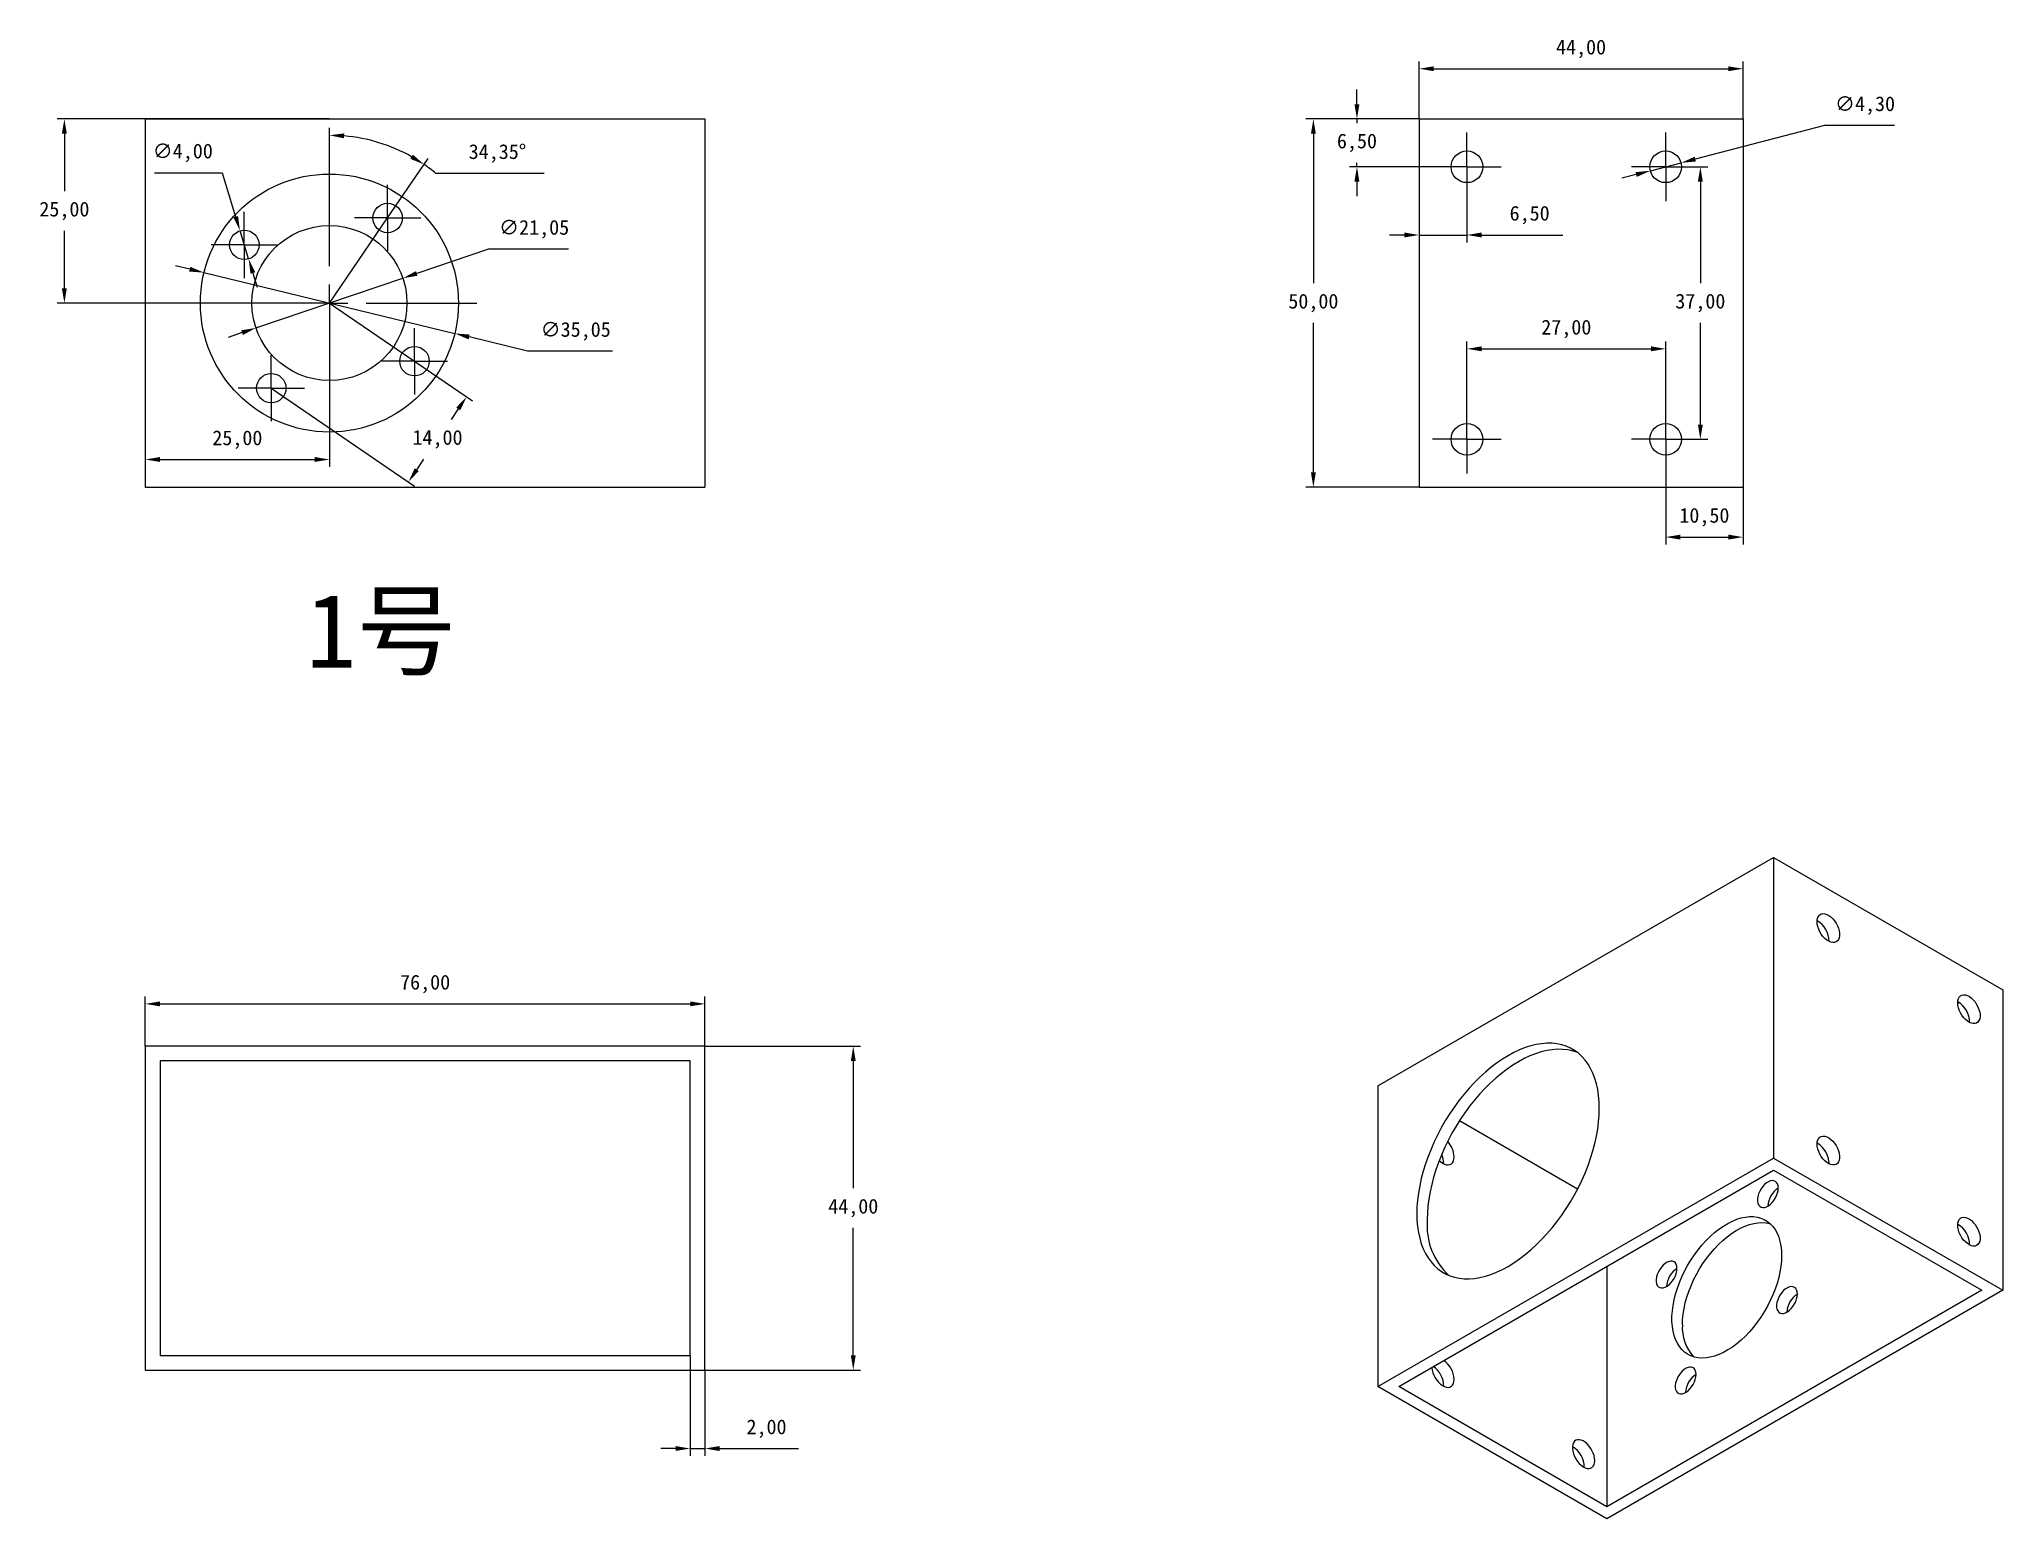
# Model space of a CAD drawing. Header units: millimetres. Extents: x -757 to 398, y 497 to 773.
# Drawn here: x 131.2 to 397.8, y 572.2 to 773.1 of the extents above; entities that cross this region are included whole.
import ezdxf

# ---------------------------------------------------------------- set-up
doc = ezdxf.new("R2010")
doc.units = ezdxf.units.MM
doc.header["$PDSIZE"] = -1
doc.layers.add('10', color=7, linetype='Continuous')
doc.dimstyles.new('ISO-25', dxfattribs={"dimtxt": 2.5, "dimasz": 2.5, "dimexe": 1.25, "dimexo": 0.625, "dimtad": 1, "dimtxsty": 'Standard', "dimcen": 2.5, "dimadec": 0, "dimazin": 0, "dimtfac": 1, "dimtmove": 0, "dimatfit": 3, "dimfxl": 1, "dimarcsym": 0})

msp = doc.modelspace()

# ---------------------------------------------------------------- texts
at = {"insert": (167.445, 697.812), "char_height": 10, "attachment_point": 1}
msp.add_mtext_dynamic_manual_height_columns('\\A1;{\\fSimSun|b0|i0|c0|p2;1\\fSimSun|b0|i0|c134|p2;号}', width=27.51352, gutter_width=17.5, heights=[17.7], dxfattribs=at)

# ---------------------------------------------------------------- blocks, each defined once
blk = doc.blocks.new('SW_CENTERMARKSYMBOL_0')
at = {"layer": '10', "color": 0}
for p, q in [((0, 5), (0, 20.025)), ((-5, 0), (-20.025, 0)), ((0, 0), (-2.5, 0)), ((0, 0), (0, 2.5)), ((0, 0), (0, -2.5)), ((0, 0), (2.5, 0)), ((5, 0), (20.025, 0)), ((0, -5), (0, -20.025))]:
    blk.add_line(p, q, dxfattribs=at)
blk = doc.blocks.new('SW_CENTERMARKSYMBOL_1')
at = {"layer": '10', "color": 0}
for p, q in [((0, 2.5), (0, 4.5)), ((-2.5, 0), (-4.5, 0)), ((0, 0), (-2.5, 0)), ((0, 0), (0, 2.5)), ((0, 0), (0, -2.5)), ((0, 0), (2.5, 0)), ((2.5, 0), (4.5, 0)), ((0, -2.5), (0, -4.5))]:
    blk.add_line(p, q, dxfattribs=at)
blk = doc.blocks.new('SW_CENTERMARKSYMBOL_2')
at = {"layer": '10', "color": 0}
for p, q in [((0, 2.5), (0, 4.5)), ((-2.5, 0), (-4.5, 0)), ((0, 0), (-2.5, 0)), ((0, 0), (0, 2.5)), ((0, 0), (0, -2.5)), ((0, 0), (2.5, 0)), ((2.5, 0), (4.5, 0)), ((0, -2.5), (0, -4.5))]:
    blk.add_line(p, q, dxfattribs=at)
blk = doc.blocks.new('SW_CENTERMARKSYMBOL_3')
at = {"layer": '10', "color": 0}
for p, q in [((0, 2.5), (0, 4.5)), ((-2.5, 0), (-4.5, 0)), ((0, 0), (-2.5, 0)), ((0, 0), (0, 2.5)), ((0, 0), (0, -2.5)), ((0, 0), (2.5, 0)), ((2.5, 0), (4.5, 0)), ((0, -2.5), (0, -4.5))]:
    blk.add_line(p, q, dxfattribs=at)
blk = doc.blocks.new('SW_CENTERMARKSYMBOL_4')
at = {"layer": '10', "color": 0}
for p, q in [((0, 2.5), (0, 4.5)), ((-2.5, 0), (-4.5, 0)), ((0, 0), (-2.5, 0)), ((0, 0), (0, 2.5)), ((0, 0), (0, -2.5)), ((0, 0), (2.5, 0)), ((2.5, 0), (4.5, 0)), ((0, -2.5), (0, -4.5))]:
    blk.add_line(p, q, dxfattribs=at)
blk = doc.blocks.new('SW_CENTERMARKSYMBOL_5')
at = {"layer": '10', "color": 0}
for p, q in [((0, 5), (0, 20.025)), ((-5, 0), (-20.025, 0)), ((0, 0), (-2.5, 0)), ((0, 0), (0, 2.5)), ((0, 0), (0, -2.5)), ((0, 0), (2.5, 0)), ((5, 0), (20.025, 0)), ((0, -5), (0, -20.025))]:
    blk.add_line(p, q, dxfattribs=at)
blk = doc.blocks.new('SW_CENTERMARKSYMBOL_6')
at = {"layer": '10', "color": 0}
for p, q in [((0, 2.5), (0, 4.5)), ((-2.5, 0), (-4.5, 0)), ((0, 0), (-2.5, 0)), ((0, 0), (0, 2.5)), ((0, 0), (0, -2.5)), ((0, 0), (2.5, 0)), ((2.5, 0), (4.5, 0)), ((0, -2.5), (0, -4.5))]:
    blk.add_line(p, q, dxfattribs=at)
blk = doc.blocks.new('SW_CENTERMARKSYMBOL_7')
at = {"layer": '10', "color": 0}
for p, q in [((0, 2.5), (0, 4.5)), ((-2.5, 0), (-4.5, 0)), ((0, 0), (-2.5, 0)), ((0, 0), (0, 2.5)), ((0, 0), (0, -2.5)), ((0, 0), (2.5, 0)), ((2.5, 0), (4.5, 0)), ((0, -2.5), (0, -4.5))]:
    blk.add_line(p, q, dxfattribs=at)
blk = doc.blocks.new('SW_CENTERMARKSYMBOL_8')
at = {"layer": '10', "color": 0}
for p, q in [((0, 2.5), (0, 4.5)), ((-2.5, 0), (-4.5, 0)), ((0, 0), (-2.5, 0)), ((0, 0), (0, 2.5)), ((0, 0), (0, -2.5)), ((0, 0), (2.5, 0)), ((2.5, 0), (4.5, 0)), ((0, -2.5), (0, -4.5))]:
    blk.add_line(p, q, dxfattribs=at)
blk = doc.blocks.new('SW_CENTERMARKSYMBOL_9')
at = {"layer": '10', "color": 0}
for p, q in [((0, 2.5), (0, 4.5)), ((-2.5, 0), (-4.5, 0)), ((0, 0), (-2.5, 0)), ((0, 0), (0, 2.5)), ((0, 0), (0, -2.5)), ((0, 0), (2.5, 0)), ((2.5, 0), (4.5, 0)), ((0, -2.5), (0, -4.5))]:
    blk.add_line(p, q, dxfattribs=at)
blk = doc.blocks.new('*D15')
at = {"color": 3, "lineweight": -2, "transparency": 16777216}
for p, q in [((170.61, 757.35), (170.61, 761.11)), ((178.51, 748.88), (184.04, 756.96)), ((185.07, 754.94), (199.79, 754.94))]:
    blk.add_line(p, q, dxfattribs=at)
for start, end in [(60.677, 84.9703), (50.6175, 55.6473)]:
    blk.add_arc((170.61, 737.32), 22.79, start, end, dxfattribs=at)
at = {"color": 3, "transparency": 16777216}
for points in [[(172.59, 759.69), (172.62, 760.36), (170.61, 760.11)], [(181.95, 757.47), (181.6, 756.91), (183.47, 756.14)]]:
    blk.add_solid(points, dxfattribs=at)
at = {"layer": 'Defpoints', "color": 0, "transparency": 16777216}
for p in [(170.61, 757.35), (175.14, 759.66), (178.51, 748.88), (170.61, 742.32), (170.61, 737.32)]:
    blk.add_point(p, dxfattribs=at)
at = {"color": 3, "transparency": 16777216, "insert": (193.43, 757.63), "char_height": 2, "attachment_point": 5}
blk.add_mtext('34,35°', dxfattribs=at)
blk = doc.blocks.new('*D16')
at = {"color": 3, "lineweight": -2, "transparency": 16777216}
for p, q in [((146.87, 755.02), (156.06, 755.02)), ((156.06, 755.02), (157.88, 749.05)), ((159.64, 743.31), (158.47, 747.13)), ((160.22, 741.4), (160.81, 739.48))]:
    blk.add_line(p, q, dxfattribs=at)
at = {"color": 3, "transparency": 16777216}
for points in [[(158.2, 749.14), (157.56, 748.95), (158.47, 747.13)], [(160.54, 741.49), (159.9, 741.3), (159.64, 743.31)]]:
    blk.add_solid(points, dxfattribs=at)
at = {"layer": 'Defpoints', "color": 0, "transparency": 16777216}
for p in [(158.47, 747.13), (159.64, 743.31)]:
    blk.add_point(p, dxfattribs=at)
at = {"color": 3, "transparency": 16777216, "insert": (150.7, 757.71), "char_height": 2, "attachment_point": 5}
blk.add_mtext('∅4,00', dxfattribs=at)
blk = doc.blocks.new('*D17')
at = {"color": 3, "lineweight": -2, "transparency": 16777216}
for p, q in [((192.22, 744.65), (182.47, 741.34)), ((203.08, 744.65), (192.22, 744.65)), ((160.64, 733.94), (180.58, 740.7)), ((158.75, 733.3), (156.86, 732.66))]:
    blk.add_line(p, q, dxfattribs=at)
at = {"color": 3, "transparency": 16777216}
for points in [[(182.37, 741.66), (182.58, 741.03), (180.58, 740.7)], [(158.64, 733.62), (158.86, 732.98), (160.64, 733.94)]]:
    blk.add_solid(points, dxfattribs=at)
at = {"layer": 'Defpoints', "color": 0, "transparency": 16777216}
for p in [(180.58, 740.7), (160.64, 733.94)]:
    blk.add_point(p, dxfattribs=at)
at = {"color": 3, "transparency": 16777216, "insert": (198.41, 747.34), "char_height": 2, "attachment_point": 5}
blk.add_mtext('∅21,05', dxfattribs=at)
blk = doc.blocks.new('*D18')
at = {"color": 3, "lineweight": -2, "transparency": 16777216}
for p, q in [((151.64, 741.92), (149.69, 742.39)), ((153.58, 741.45), (187.64, 733.19)), ((197.52, 730.79), (189.59, 732.72)), ((209.05, 730.79), (197.52, 730.79))]:
    blk.add_line(p, q, dxfattribs=at)
at = {"color": 3, "transparency": 16777216}
for points in [[(151.72, 742.25), (151.56, 741.6), (153.58, 741.45)], [(189.66, 733.04), (189.51, 732.39), (187.64, 733.19)]]:
    blk.add_solid(points, dxfattribs=at)
at = {"layer": 'Defpoints', "color": 0, "transparency": 16777216}
for p in [(153.58, 741.45), (187.64, 733.19)]:
    blk.add_point(p, dxfattribs=at)
at = {"color": 3, "transparency": 16777216, "insert": (204.05, 733.48), "char_height": 2, "attachment_point": 5}
blk.add_mtext('∅35,05', dxfattribs=at)
blk = doc.blocks.new('*D20')
at = {"color": 3, "lineweight": -2, "transparency": 16777216}
for p, q in [((170.61, 737.32), (190.06, 724.03)), ((162.71, 725.76), (182.16, 712.47)), ((188.11, 722.94), (187.13, 721.5)), ((182.46, 714.68), (183.45, 716.12))]:
    blk.add_line(p, q, dxfattribs=at)
at = {"color": 3, "transparency": 16777216}
for points in [[(187.83, 723.13), (188.38, 722.75), (189.24, 724.59)], [(182.19, 714.87), (182.74, 714.5), (181.34, 713.03)]]:
    blk.add_solid(points, dxfattribs=at)
at = {"layer": 'Defpoints', "color": 0, "transparency": 16777216}
for p in [(170.61, 737.32), (162.71, 725.76), (181.34, 713.03)]:
    blk.add_point(p, dxfattribs=at)
at = {"color": 3, "transparency": 16777216, "insert": (185.29, 718.81), "char_height": 2, "attachment_point": 5}
blk.add_mtext('14,00', dxfattribs=at)
blk = doc.blocks.new('*D24')
at = {"color": 3, "lineweight": -2, "transparency": 16777216}
for p, q in [((145.61, 636.4), (145.61, 643.14)), ((221.61, 636.4), (221.61, 643.14)), ((147.61, 642.14), (219.61, 642.14))]:
    blk.add_line(p, q, dxfattribs=at)
at = {"color": 3, "transparency": 16777216}
for points in [[(147.61, 642.47), (147.61, 641.81), (145.61, 642.14)], [(219.61, 642.47), (219.61, 641.81), (221.61, 642.14)]]:
    blk.add_solid(points, dxfattribs=at)
at = {"layer": 'Defpoints', "color": 0, "transparency": 16777216}
for p in [(221.61, 642.14), (145.61, 636.4), (221.61, 636.4)]:
    blk.add_point(p, dxfattribs=at)
at = {"color": 3, "transparency": 16777216, "insert": (183.61, 644.83), "char_height": 2, "attachment_point": 5}
blk.add_mtext('76,00', dxfattribs=at)
blk = doc.blocks.new('*D25')
at = {"color": 3, "lineweight": -2, "transparency": 16777216}
for p, q in [((219.61, 594.4), (219.61, 580.75)), ((221.61, 592.4), (221.61, 580.75)), ((217.61, 581.75), (215.61, 581.75)), ((219.61, 581.75), (221.61, 581.75)), ((223.61, 581.75), (234.33, 581.75))]:
    blk.add_line(p, q, dxfattribs=at)
at = {"color": 3, "transparency": 16777216}
for points in [[(217.61, 582.09), (217.61, 581.42), (219.61, 581.75)], [(223.61, 582.09), (223.61, 581.42), (221.61, 581.75)]]:
    blk.add_solid(points, dxfattribs=at)
at = {"layer": 'Defpoints', "color": 0, "transparency": 16777216}
for p in [(219.61, 594.4), (221.61, 592.4), (221.61, 581.75)]:
    blk.add_point(p, dxfattribs=at)
at = {"color": 3, "transparency": 16777216, "insert": (229.97, 584.44), "char_height": 2, "attachment_point": 5}
blk.add_mtext('2,00', dxfattribs=at)
blk = doc.blocks.new('*D29')
at = {"color": 3, "lineweight": -2, "transparency": 16777216}
for p, q in [((221.61, 636.4), (242.75, 636.4)), ((241.75, 634.4), (241.75, 617.09)), ((241.75, 594.4), (241.75, 611.71)), ((221.61, 592.4), (242.75, 592.4))]:
    blk.add_line(p, q, dxfattribs=at)
at = {"color": 3, "transparency": 16777216}
for points in [[(241.42, 634.4), (242.08, 634.4), (241.75, 636.4)], [(241.42, 594.4), (242.08, 594.4), (241.75, 592.4)]]:
    blk.add_solid(points, dxfattribs=at)
at = {"layer": 'Defpoints', "color": 0, "transparency": 16777216}
for p in [(221.61, 636.4), (241.75, 636.4), (221.61, 592.4)]:
    blk.add_point(p, dxfattribs=at)
at = {"color": 3, "transparency": 16777216, "insert": (241.75, 614.4), "char_height": 2, "attachment_point": 5}
blk.add_mtext('44,00', dxfattribs=at)
blk = doc.blocks.new('*D30')
at = {"color": 3, "lineweight": -2, "transparency": 16777216}
for p, q in [((145.61, 737.32), (145.61, 715.07)), ((170.61, 737.32), (170.61, 715.07)), ((147.61, 716.07), (168.61, 716.07))]:
    blk.add_line(p, q, dxfattribs=at)
at = {"color": 3, "transparency": 16777216}
for points in [[(147.61, 716.41), (147.61, 715.74), (145.61, 716.07)], [(168.61, 716.41), (168.61, 715.74), (170.61, 716.07)]]:
    blk.add_solid(points, dxfattribs=at)
at = {"layer": 'Defpoints', "color": 0, "transparency": 16777216}
for p in [(145.61, 737.32), (170.61, 737.32), (170.61, 716.07)]:
    blk.add_point(p, dxfattribs=at)
at = {"color": 3, "transparency": 16777216, "insert": (158.11, 718.76), "char_height": 2, "attachment_point": 5}
blk.add_mtext('25,00', dxfattribs=at)
blk = doc.blocks.new('*D31')
at = {"color": 3, "lineweight": -2, "transparency": 16777216}
for p, q in [((170.61, 762.32), (133.62, 762.32)), ((134.62, 760.32), (134.62, 752.51)), ((134.62, 739.32), (134.62, 747.13)), ((170.61, 737.32), (133.62, 737.32))]:
    blk.add_line(p, q, dxfattribs=at)
at = {"color": 3, "transparency": 16777216}
for points in [[(134.28, 760.32), (134.95, 760.32), (134.62, 762.32)], [(134.28, 739.32), (134.95, 739.32), (134.62, 737.32)]]:
    blk.add_solid(points, dxfattribs=at)
at = {"layer": 'Defpoints', "color": 0, "transparency": 16777216}
for p in [(170.61, 762.32), (134.62, 737.32), (170.61, 737.32)]:
    blk.add_point(p, dxfattribs=at)
at = {"color": 3, "transparency": 16777216, "insert": (134.62, 749.82), "char_height": 2, "attachment_point": 5}
blk.add_mtext('25,00', dxfattribs=at)
blk = doc.blocks.new('SW_CENTERMARKSYMBOL_10')
at = {"layer": '10', "color": 0}
for p, q in [((0, 2.5), (0, 4.65)), ((-2.5, 0), (-4.65, 0)), ((0, 0), (-2.5, 0)), ((0, 0), (0, 2.5)), ((0, 0), (0, -2.5)), ((0, 0), (2.5, 0)), ((2.5, 0), (4.65, 0)), ((0, -2.5), (0, -4.65))]:
    blk.add_line(p, q, dxfattribs=at)
blk = doc.blocks.new('SW_CENTERMARKSYMBOL_11')
at = {"layer": '10', "color": 0}
for p, q in [((0, 2.5), (0, 4.65)), ((-2.5, 0), (-4.65, 0)), ((0, 0), (-2.5, 0)), ((0, 0), (0, 2.5)), ((0, 0), (0, -2.5)), ((0, 0), (2.5, 0)), ((2.5, 0), (4.65, 0)), ((0, -2.5), (0, -4.65))]:
    blk.add_line(p, q, dxfattribs=at)
blk = doc.blocks.new('SW_CENTERMARKSYMBOL_12')
at = {"layer": '10', "color": 0}
for p, q in [((0, 2.5), (0, 4.65)), ((-2.5, 0), (-4.65, 0)), ((0, 0), (-2.5, 0)), ((0, 0), (0, 2.5)), ((0, 0), (0, -2.5)), ((0, 0), (2.5, 0)), ((2.5, 0), (4.65, 0)), ((0, -2.5), (0, -4.65))]:
    blk.add_line(p, q, dxfattribs=at)
blk = doc.blocks.new('SW_CENTERMARKSYMBOL_13')
at = {"layer": '10', "color": 0}
for p, q in [((0, 2.5), (0, 4.65)), ((-2.5, 0), (-4.65, 0)), ((0, 0), (-2.5, 0)), ((0, 0), (0, 2.5)), ((0, 0), (0, -2.5)), ((0, 0), (2.5, 0)), ((2.5, 0), (4.65, 0)), ((0, -2.5), (0, -4.65))]:
    blk.add_line(p, q, dxfattribs=at)
blk = doc.blocks.new('*D21')
at = {"color": 3, "lineweight": -2, "transparency": 16777216}
for p, q in [((373.62, 761.44), (356.1, 756.87)), ((383.14, 761.44), (373.62, 761.44)), ((348.06, 754.77), (346.13, 754.27)), ((350, 755.28), (354.16, 756.36))]:
    blk.add_line(p, q, dxfattribs=at)
at = {"color": 3, "transparency": 16777216}
for points in [[(347.98, 755.1), (348.15, 754.45), (350, 755.28)], [(356.01, 757.19), (356.18, 756.55), (354.16, 756.36)]]:
    blk.add_solid(points, dxfattribs=at)
at = {"layer": 'Defpoints', "color": 0, "transparency": 16777216}
for p in [(350, 755.28), (354.16, 756.36)]:
    blk.add_point(p, dxfattribs=at)
at = {"color": 3, "transparency": 16777216, "insert": (379.14, 764.13), "char_height": 2, "attachment_point": 5}
blk.add_mtext('∅4,30', dxfattribs=at)
blk = doc.blocks.new('*D22')
at = {"color": 3, "lineweight": -2, "transparency": 16777216}
for p, q in [((318.58, 762.32), (303.23, 762.32)), ((304.23, 760.32), (304.23, 740.01)), ((304.23, 714.32), (304.23, 734.63)), ((318.58, 712.32), (303.23, 712.32))]:
    blk.add_line(p, q, dxfattribs=at)
at = {"color": 3, "transparency": 16777216}
for points in [[(303.9, 760.32), (304.57, 760.32), (304.23, 762.32)], [(303.9, 714.32), (304.57, 714.32), (304.23, 712.32)]]:
    blk.add_solid(points, dxfattribs=at)
at = {"layer": 'Defpoints', "color": 0, "transparency": 16777216}
for p in [(304.23, 762.32), (318.58, 762.32), (318.58, 712.32)]:
    blk.add_point(p, dxfattribs=at)
at = {"color": 3, "transparency": 16777216, "insert": (304.23, 737.32), "char_height": 2, "attachment_point": 5}
blk.add_mtext('50,00', dxfattribs=at)
blk = doc.blocks.new('*D23')
at = {"color": 3, "lineweight": -2, "transparency": 16777216}
for p, q in [((318.58, 762.32), (318.58, 770.14)), ((320.58, 769.14), (360.58, 769.14)), ((362.58, 762.32), (362.58, 770.14))]:
    blk.add_line(p, q, dxfattribs=at)
at = {"color": 3, "transparency": 16777216}
for points in [[(320.58, 769.47), (320.58, 768.81), (318.58, 769.14)], [(360.58, 769.47), (360.58, 768.81), (362.58, 769.14)]]:
    blk.add_solid(points, dxfattribs=at)
at = {"layer": 'Defpoints', "color": 0, "transparency": 16777216}
for p in [(362.58, 769.14), (318.58, 762.32), (362.58, 762.32)]:
    blk.add_point(p, dxfattribs=at)
at = {"color": 3, "transparency": 16777216, "insert": (340.58, 771.83), "char_height": 2, "attachment_point": 5}
blk.add_mtext('44,00', dxfattribs=at)
blk = doc.blocks.new('*D26')
at = {"color": 3, "lineweight": -2, "transparency": 16777216}
for p, q in [((318.58, 762.32), (318.58, 745.56)), ((325.08, 755.82), (325.08, 745.56)), ((316.58, 746.56), (314.58, 746.56)), ((318.58, 746.56), (325.08, 746.56)), ((327.08, 746.56), (338.13, 746.56))]:
    blk.add_line(p, q, dxfattribs=at)
at = {"color": 3, "transparency": 16777216}
for points in [[(316.58, 746.9), (316.58, 746.23), (318.58, 746.56)], [(327.08, 746.9), (327.08, 746.23), (325.08, 746.56)]]:
    blk.add_solid(points, dxfattribs=at)
at = {"layer": 'Defpoints', "color": 0, "transparency": 16777216}
for p in [(318.58, 762.32), (325.08, 755.82), (325.08, 746.56)]:
    blk.add_point(p, dxfattribs=at)
at = {"color": 3, "transparency": 16777216, "insert": (333.6, 749.26), "char_height": 2, "attachment_point": 5}
blk.add_mtext('6,50', dxfattribs=at)
blk = doc.blocks.new('*D27')
at = {"color": 3, "lineweight": -2, "transparency": 16777216}
for p, q in [((310.15, 764.32), (310.15, 766.32)), ((318.58, 762.32), (309.15, 762.32)), ((310.15, 762.32), (310.15, 761.76)), ((325.08, 755.82), (309.15, 755.82)), ((310.15, 755.82), (310.15, 756.38)), ((310.15, 753.82), (310.15, 751.82))]:
    blk.add_line(p, q, dxfattribs=at)
at = {"color": 3, "transparency": 16777216}
for points in [[(309.81, 764.32), (310.48, 764.32), (310.15, 762.32)], [(309.81, 753.82), (310.48, 753.82), (310.15, 755.82)]]:
    blk.add_solid(points, dxfattribs=at)
at = {"layer": 'Defpoints', "color": 0, "transparency": 16777216}
for p in [(310.15, 762.32), (318.58, 762.32), (325.08, 755.82)]:
    blk.add_point(p, dxfattribs=at)
at = {"color": 3, "transparency": 16777216, "insert": (310.15, 759.07), "char_height": 2, "attachment_point": 5}
blk.add_mtext('6,50', dxfattribs=at)
blk = doc.blocks.new('*D28')
at = {"color": 3, "lineweight": -2, "transparency": 16777216}
for p, q in [((325.08, 718.82), (325.08, 732.1)), ((327.08, 731.1), (350.08, 731.1)), ((352.08, 718.82), (352.08, 732.1))]:
    blk.add_line(p, q, dxfattribs=at)
at = {"color": 3, "transparency": 16777216}
for points in [[(327.08, 731.44), (327.08, 730.77), (325.08, 731.1)], [(350.08, 731.44), (350.08, 730.77), (352.08, 731.1)]]:
    blk.add_solid(points, dxfattribs=at)
at = {"layer": 'Defpoints', "color": 0, "transparency": 16777216}
for p in [(352.08, 731.1), (325.08, 718.82), (352.08, 718.82)]:
    blk.add_point(p, dxfattribs=at)
at = {"color": 3, "transparency": 16777216, "insert": (338.58, 733.79), "char_height": 2, "attachment_point": 5}
blk.add_mtext('27,00', dxfattribs=at)
blk = doc.blocks.new('*D32')
at = {"color": 3, "lineweight": -2, "transparency": 16777216}
for p, q in [((352.08, 755.82), (357.78, 755.82)), ((356.78, 753.82), (356.78, 740.01)), ((356.78, 720.82), (356.78, 734.63)), ((352.08, 718.82), (357.78, 718.82))]:
    blk.add_line(p, q, dxfattribs=at)
at = {"color": 3, "transparency": 16777216}
for points in [[(356.45, 753.82), (357.12, 753.82), (356.78, 755.82)], [(356.45, 720.82), (357.12, 720.82), (356.78, 718.82)]]:
    blk.add_solid(points, dxfattribs=at)
at = {"layer": 'Defpoints', "color": 0, "transparency": 16777216}
for p in [(352.08, 755.82), (352.08, 718.82), (356.78, 718.82)]:
    blk.add_point(p, dxfattribs=at)
at = {"color": 3, "transparency": 16777216, "insert": (356.78, 737.32), "char_height": 2, "attachment_point": 5}
blk.add_mtext('37,00', dxfattribs=at)
blk = doc.blocks.new('*D43')
at = {"color": 3, "lineweight": -2, "transparency": 16777216}
for p, q in [((352.08, 718.82), (352.08, 704.53)), ((362.58, 718.82), (362.58, 704.53)), ((354.08, 705.53), (360.58, 705.53))]:
    blk.add_line(p, q, dxfattribs=at)
at = {"color": 3, "transparency": 16777216}
for points in [[(354.08, 705.87), (354.08, 705.2), (352.08, 705.53)], [(360.58, 705.87), (360.58, 705.2), (362.58, 705.53)]]:
    blk.add_solid(points, dxfattribs=at)
at = {"layer": 'Defpoints', "color": 0, "transparency": 16777216}
for p in [(352.08, 718.82), (362.58, 718.82), (362.58, 705.53)]:
    blk.add_point(p, dxfattribs=at)
at = {"color": 3, "transparency": 16777216, "insert": (357.33, 708.23), "char_height": 2, "attachment_point": 5}
blk.add_mtext('10,50', dxfattribs=at)

# ---------------------------------------------------------------- dimensions: what is measured, and where the dimension line sits
for base, p1, p2, picture, middle in [((362.581, 769.142), (318.581, 762.32), (362.581, 762.32), '*D23', (340.581, 771.832)), ((325.081, 746.565), (318.581, 762.32), (325.081, 755.82), '*D26', (333.605, 749.256)), ((170.611, 716.072), (145.611, 737.32), (170.611, 737.32), '*D30', (158.111, 718.763)), ((352.081, 731.102), (325.081, 718.82), (352.081, 718.82), '*D28', (338.581, 733.793)), ((362.581, 705.535), (352.081, 718.82), (362.581, 718.82), '*D43', (357.331, 708.225)), ((221.611, 642.139), (145.611, 636.4), (221.611, 636.4), '*D24', (183.611, 644.829)), ((221.611, 581.754), (219.611, 594.4), (221.611, 592.4), '*D25', (229.969, 584.445))]:
    dim = msp.add_linear_dim(base=base, p1=p1, p2=p2, dimstyle='ISO-25', override={"dimtxt": 2, "dimasz": 2, "dimexe": 1, "dimexo": 0, "dimgap": 1.524, "dimtih": 1, "dimtoh": 1, "dimzin": 0, "dimclrd": 3, "dimclre": 3, "dimclrt": 3, "dimadec": 2, "dimtzin": 0})
    dim.commit()
    dim.dimension.update_dxf_attribs({"geometry": picture, "text_midpoint": middle})
for base, p1, p2, angle, picture, middle in [((310.148, 762.32), (325.081, 755.82), (318.581, 762.32), 270, '*D27', (310.148, 759.07)), ((134.618, 737.32), (170.611, 762.32), (170.611, 737.32), 90, '*D31', (134.618, 749.82)), ((304.233, 762.32), (318.581, 712.32), (318.581, 762.32), 270, '*D22', (304.233, 737.32)), ((356.782, 718.82), (352.081, 755.82), (352.081, 718.82), 90, '*D32', (356.782, 737.32)), ((241.751, 636.4), (221.611, 592.4), (221.611, 636.4), 270, '*D29', (241.751, 614.4))]:
    dim = msp.add_linear_dim(base=base, p1=p1, p2=p2, angle=angle, dimstyle='ISO-25', override={"dimtxt": 2, "dimasz": 2, "dimexe": 1, "dimexo": 0, "dimgap": 1.524, "dimtih": 1, "dimtoh": 1, "dimzin": 0, "dimclrd": 3, "dimclre": 3, "dimclrt": 3, "dimadec": 2, "dimtzin": 0})
    dim.commit()
    dim.dimension.update_dxf_attribs({"geometry": picture, "text_midpoint": middle})
for p1, p2, picture, middle in [((350, 755.278), (354.161, 756.363), '*D21', (373.618, 761.438)), ((159.638, 743.308), (158.468, 747.133), '*D16', (150.699, 755.017)), ((160.643, 733.941), (180.579, 740.699), '*D17', (198.413, 744.646)), ((153.58, 741.452), (187.642, 733.189), '*D18', (197.521, 730.792))]:
    dim = msp.add_diameter_dim_2p(p1=p1, p2=p2, dimstyle='ISO-25', override={"dimtxt": 2, "dimasz": 2, "dimexe": 1, "dimexo": 0, "dimgap": 1.524, "dimtih": 1, "dimtoh": 1, "dimzin": 0, "dimclrd": 3, "dimclre": 3, "dimclrt": 3, "dimadec": 2, "dimtzin": 0})
    dim.commit()
    dim.dimension.update_dxf_attribs({"geometry": picture, "text_midpoint": middle, "dimtype": 163})
dim = msp.add_angular_dim_2l(base=(175.136, 759.657), line1=((170.611, 737.32), (178.511, 748.878)), line2=((170.611, 742.32), (170.611, 757.345)), dimstyle='ISO-25', override={"dimtxt": 2, "dimasz": 2, "dimexe": 1, "dimexo": 0, "dimgap": 1.524, "dimtih": 1, "dimtoh": 1, "dimzin": 0, "dimclrd": 3, "dimclre": 3, "dimclrt": 3, "dimadec": 2, "dimtzin": 0})
dim.commit()
dim.dimension.update_dxf_attribs({"geometry": '*D15', "text_midpoint": (193.429, 757.626)})
dim = msp.add_aligned_dim(p1=(170.611, 737.32), p2=(162.711, 725.762), distance=22.56, dimstyle='ISO-25', override={"dimtxt": 2, "dimasz": 2, "dimexe": 1, "dimexo": 0, "dimgap": 1.524, "dimtih": 1, "dimtoh": 1, "dimzin": 0, "dimclrd": 3, "dimclre": 3, "dimclrt": 3, "dimadec": 2, "dimtzin": 0})
dim.commit()
dim.dimension.update_dxf_attribs({"geometry": '*D20', "text_midpoint": (185.286, 718.811)})

# ---------------------------------------------------------------- linework, layer by layer
at = {"color": 7, "linetype": 'Continuous', "lineweight": 15}
for p, q in [((145.611, 762.32), (145.611, 712.32)), ((145.611, 762.32), (221.611, 762.32)), ((221.611, 762.32), (221.611, 712.32)), ((318.581, 762.32), (318.581, 712.32)), ((318.581, 762.32), (362.581, 762.32)), ((362.581, 762.32), (362.581, 712.32)), ((145.611, 712.32), (221.611, 712.32)), ((318.581, 712.32), (362.581, 712.32)), ((312.992, 631.006), (366.732, 662.029)), ((366.732, 662.029), (366.732, 621.202)), ((366.732, 662.029), (397.845, 644.068)), ((397.845, 644.068), (397.845, 603.241)), ((391.937, 642.29), (391.732, 642.172)), ((145.611, 636.4), (145.611, 592.4)), ((221.611, 636.4), (145.611, 636.4)), ((221.611, 592.4), (221.611, 636.4)), ((219.611, 634.4), (147.611, 634.4)), ((147.611, 634.4), (147.611, 594.4)), ((219.611, 594.4), (219.611, 634.4)), ((312.992, 631.006), (312.992, 590.179)), ((340.113, 616.982), (324.058, 626.251)), ((312.992, 590.179), (366.732, 621.202)), ((315.821, 590.179), (366.732, 619.57)), ((366.732, 621.202), (397.845, 603.241)), ((366.732, 619.57), (395.017, 603.241)), ((344.105, 606.507), (344.105, 573.851)), ((395.017, 603.241), (344.105, 573.851)), ((397.845, 603.241), (344.105, 572.218)), ((145.611, 592.4), (221.611, 592.4)), ((147.611, 594.4), (219.611, 594.4)), ((344.105, 572.218), (312.992, 590.179)), ((344.105, 573.851), (315.821, 590.179))]:
    msp.add_line(p, q, dxfattribs=at)
at = {"color": 40, "true_color": 0xf8d731}
msp.add_line((170.611, 737.32), (178.511, 748.878), dxfattribs=at)
at = {"color": 7, "linetype": 'Continuous', "lineweight": 15, "flags": 128}
for points in [[(372.637, 653.313), (372.661, 653.613), (372.734, 653.874), (372.852, 654.09), (373.012, 654.252), (373.209, 654.356), (373.437, 654.398), (373.687, 654.377), (373.953, 654.293), (374.225, 654.15), (374.495, 653.952), (374.754, 653.705), (374.995, 653.417), (375.208, 653.098), (375.387, 652.758), (375.527, 652.407), (375.622, 652.057), (375.671, 651.719), (375.671, 651.404), (375.622, 651.123), (375.527, 650.883), (375.387, 650.694), (375.208, 650.56), (374.995, 650.487), (374.754, 650.477), (374.495, 650.529), (374.225, 650.643), (373.953, 650.814), (373.687, 651.037), (373.437, 651.306), (373.209, 651.61), (373.012, 651.942), (372.852, 652.289), (372.734, 652.641), (372.661, 652.986), (372.637, 653.313)], [(391.729, 642.292), (391.753, 642.591), (391.826, 642.853), (391.944, 643.068), (392.104, 643.23), (392.301, 643.334), (392.528, 643.376), (392.779, 643.355), (393.045, 643.272), (393.317, 643.129), (393.587, 642.931), (393.846, 642.684), (394.086, 642.396), (394.299, 642.077), (394.479, 641.736), (394.619, 641.385), (394.714, 641.035), (394.763, 640.698), (394.763, 640.383), (394.714, 640.101), (394.619, 639.862), (394.479, 639.672), (394.299, 639.539), (394.086, 639.466), (393.846, 639.455), (393.587, 639.507), (393.317, 639.621), (393.045, 639.792), (392.779, 640.016), (392.528, 640.284), (392.301, 640.589), (392.104, 640.92), (391.944, 641.267), (391.826, 641.619), (391.753, 641.964), (391.729, 642.292)], [(343.062, 627.951), (343.038, 628.836), (342.964, 629.688), (342.842, 630.506), (342.673, 631.285), (342.455, 632.023), (342.192, 632.717), (341.883, 633.363), (341.529, 633.96), (341.133, 634.505), (340.695, 634.996), (340.218, 635.431), (339.703, 635.808), (339.153, 636.126), (338.569, 636.383), (337.954, 636.579), (337.31, 636.713), (336.64, 636.784), (335.946, 636.791), (335.232, 636.736), (334.499, 636.618), (333.752, 636.437), (332.992, 636.194), (332.223, 635.891), (331.448, 635.528), (330.67, 635.107), (329.892, 634.63), (329.117, 634.098), (328.348, 633.513), (327.588, 632.879), (326.841, 632.196), (326.108, 631.469), (325.394, 630.7), (324.7, 629.891), (324.03, 629.047), (323.386, 628.17), (322.771, 627.263), (322.187, 626.332), (321.637, 625.378), (321.122, 624.407), (320.645, 623.421), (320.207, 622.425), (319.811, 621.422), (319.457, 620.417), (319.148, 619.414), (318.884, 618.416), (318.667, 617.427), (318.497, 616.452), (318.376, 615.494), (318.302, 614.556), (318.278, 613.644), (318.302, 612.759), (318.376, 611.907), (318.497, 611.089), (318.667, 610.31), (318.884, 609.572), (319.148, 608.878), (319.457, 608.232), (319.811, 607.635), (320.207, 607.09), (320.645, 606.599), (321.122, 606.164), (321.637, 605.787), (322.187, 605.469), (322.771, 605.212), (323.386, 605.016), (324.03, 604.882), (324.7, 604.811), (325.394, 604.804), (326.108, 604.859), (326.841, 604.977), (327.588, 605.158), (328.348, 605.401), (329.117, 605.704), (329.892, 606.067), (330.67, 606.488), (331.448, 606.965), (332.223, 607.497), (332.992, 608.082), (333.752, 608.716), (334.499, 609.399), (335.232, 610.126), (335.946, 610.895), (336.64, 611.704), (337.31, 612.548), (337.954, 613.425), (338.569, 614.332), (339.153, 615.263), (339.703, 616.217), (340.218, 617.188), (340.695, 618.174), (341.133, 619.17), (341.529, 620.173), (341.883, 621.178), (342.192, 622.181), (342.455, 623.179), (342.673, 624.168), (342.842, 625.143), (342.964, 626.101), (343.038, 627.039), (343.062, 627.951)], [(340.11, 635.517), (339.983, 635.567), (339.368, 635.763), (338.724, 635.897), (338.054, 635.967), (337.36, 635.975), (336.646, 635.92), (335.913, 635.801), (335.166, 635.62), (334.406, 635.378), (333.637, 635.075), (332.862, 634.712), (332.084, 634.291), (331.306, 633.814), (330.531, 633.282), (329.762, 632.697), (329.002, 632.062), (328.255, 631.38), (327.522, 630.653), (326.808, 629.883), (326.114, 629.075), (325.444, 628.23), (324.8, 627.353), (324.185, 626.447), (323.601, 625.515), (323.051, 624.562), (322.536, 623.59), (322.059, 622.605), (321.621, 621.609), (321.225, 620.606), (320.871, 619.601), (320.562, 618.597), (320.299, 617.599), (320.081, 616.611), (319.912, 615.635), (319.79, 614.677), (319.717, 613.74), (319.692, 612.827)], [(372.637, 623.101), (372.661, 623.401), (372.734, 623.662), (372.852, 623.878), (373.012, 624.04), (373.209, 624.144), (373.437, 624.186), (373.687, 624.165), (373.953, 624.081), (374.225, 623.938), (374.495, 623.74), (374.754, 623.493), (374.995, 623.205), (375.208, 622.886), (375.387, 622.546), (375.527, 622.195), (375.622, 621.845), (375.671, 621.507), (375.671, 621.192), (375.622, 620.911), (375.527, 620.671), (375.387, 620.482), (375.208, 620.348), (374.995, 620.275), (374.754, 620.265), (374.495, 620.317), (374.225, 620.431), (373.953, 620.602), (373.687, 620.825), (373.437, 621.094), (373.209, 621.398), (373.012, 621.73), (372.852, 622.077), (372.734, 622.429), (372.661, 622.774), (372.637, 623.101)], [(321.324, 620.867), (321.493, 620.712), (321.763, 620.514), (322.035, 620.371), (322.301, 620.288), (322.552, 620.267), (322.779, 620.309), (322.976, 620.413), (323.136, 620.575), (323.254, 620.79), (323.327, 621.052), (323.351, 621.351)], [(367.369, 617.132), (367.343, 617.426), (367.267, 617.68), (367.144, 617.885), (366.978, 618.033), (366.775, 618.119), (366.542, 618.14), (366.288, 618.095), (366.022, 617.985), (365.753, 617.816), (365.492, 617.592), (365.247, 617.322), (365.028, 617.015), (364.843, 616.683), (364.698, 616.338), (364.598, 615.992), (364.547, 615.658), (364.547, 615.347), (364.598, 615.072), (364.698, 614.841), (364.843, 614.664), (365.028, 614.547), (365.247, 614.493), (365.492, 614.505), (365.753, 614.583), (366.022, 614.723), (366.288, 614.921), (366.542, 615.169), (366.775, 615.459), (366.978, 615.779), (367.144, 616.119), (367.267, 616.466), (367.343, 616.808), (367.369, 617.132)], [(367.811, 607.949), (367.786, 607.234), (367.712, 606.496), (367.589, 605.738), (367.418, 604.967), (367.2, 604.187), (366.936, 603.403), (366.629, 602.621), (366.28, 601.846), (365.892, 601.083), (365.467, 600.337), (365.009, 599.613), (364.519, 598.915), (364.002, 598.25), (363.46, 597.62), (362.898, 597.031), (362.319, 596.485), (361.727, 595.988), (361.126, 595.541), (360.52, 595.148), (359.913, 594.812), (359.309, 594.535), (358.712, 594.318), (358.126, 594.164), (357.555, 594.072), (357.003, 594.045), (356.473, 594.081), (355.969, 594.181), (355.495, 594.344), (355.053, 594.569), (354.646, 594.855), (354.277, 595.199), (353.949, 595.599), (353.663, 596.053), (353.422, 596.558), (353.228, 597.109), (353.08, 597.705), (352.982, 598.339), (352.932, 599.01), (352.932, 599.711), (352.982, 600.438), (353.08, 601.187), (353.228, 601.952), (353.422, 602.728), (353.663, 603.511), (353.949, 604.294), (354.277, 605.074), (354.646, 605.844), (355.053, 606.599), (355.495, 607.334), (355.969, 608.046), (356.473, 608.727), (357.003, 609.376), (357.555, 609.986), (358.126, 610.554), (358.712, 611.076), (359.309, 611.548), (359.913, 611.968), (360.52, 612.333), (361.126, 612.64), (361.727, 612.887), (362.319, 613.073), (362.898, 613.196), (363.46, 613.255), (364.002, 613.251), (364.519, 613.182), (365.009, 613.051), (365.467, 612.857), (365.892, 612.601), (366.28, 612.286), (366.629, 611.914), (366.936, 611.486), (367.2, 611.007), (367.418, 610.478), (367.589, 609.904), (367.712, 609.289), (367.786, 608.635), (367.811, 607.949)], [(354.34, 598.54), (354.365, 599.255), (354.439, 599.994), (354.562, 600.751), (354.733, 601.523), (354.951, 602.303), (355.215, 603.086), (355.522, 603.869), (355.871, 604.644), (356.259, 605.407), (356.684, 606.153), (357.142, 606.877), (357.632, 607.574), (358.149, 608.24), (358.691, 608.869), (359.253, 609.459), (359.832, 610.004), (360.424, 610.502), (361.025, 610.948), (361.631, 611.341), (362.238, 611.677), (362.842, 611.955), (363.439, 612.171), (364.025, 612.326), (364.596, 612.417), (365.148, 612.445), (365.678, 612.408), (366.182, 612.308), (366.29, 612.277)], [(391.729, 612.08), (391.753, 612.379), (391.826, 612.641), (391.944, 612.856), (392.104, 613.018), (392.301, 613.122), (392.528, 613.164), (392.779, 613.143), (393.045, 613.06), (393.317, 612.917), (393.587, 612.719), (393.846, 612.472), (394.086, 612.184), (394.299, 611.865), (394.479, 611.524), (394.619, 611.173), (394.714, 610.823), (394.763, 610.486), (394.763, 610.171), (394.714, 609.889), (394.619, 609.65), (394.479, 609.46), (394.299, 609.327), (394.086, 609.254), (393.846, 609.243), (393.587, 609.295), (393.317, 609.409), (393.045, 609.58), (392.779, 609.804), (392.528, 610.072), (392.301, 610.377), (392.104, 610.708), (391.944, 611.055), (391.826, 611.407), (391.753, 611.752), (391.729, 612.08)], [(353.61, 606.202), (353.584, 606.496), (353.508, 606.75), (353.385, 606.955), (353.219, 607.103), (353.016, 607.189), (352.783, 607.21), (352.529, 607.165), (352.263, 607.056), (351.994, 606.886), (351.733, 606.662), (351.488, 606.392), (351.269, 606.085), (351.084, 605.753), (350.939, 605.408), (350.839, 605.062), (350.788, 604.728), (350.788, 604.418), (350.839, 604.142), (350.939, 603.912), (351.084, 603.734), (351.269, 603.617), (351.488, 603.563), (351.733, 603.575), (351.994, 603.653), (352.263, 603.793), (352.529, 603.991), (352.783, 604.239), (353.016, 604.529), (353.219, 604.849), (353.385, 605.189), (353.508, 605.537), (353.584, 605.878), (353.61, 606.202)], [(369.955, 602.737), (369.93, 603.031), (369.854, 603.285), (369.731, 603.49), (369.565, 603.638), (369.362, 603.724), (369.129, 603.745), (368.875, 603.7), (368.609, 603.59), (368.34, 603.421), (368.079, 603.197), (367.834, 602.926), (367.615, 602.62), (367.43, 602.288), (367.284, 601.943), (367.184, 601.597), (367.133, 601.263), (367.133, 600.952), (367.184, 600.677), (367.284, 600.446), (367.43, 600.269), (367.615, 600.151), (367.834, 600.098), (368.079, 600.11), (368.34, 600.188), (368.609, 600.328), (368.875, 600.526), (369.129, 600.774), (369.362, 601.064), (369.565, 601.384), (369.731, 601.724), (369.854, 602.071), (369.93, 602.413), (369.955, 602.737)], [(320.314, 592.773), (320.317, 592.733), (320.366, 592.396), (320.461, 592.046), (320.601, 591.695), (320.78, 591.354), (320.994, 591.035), (321.234, 590.747), (321.493, 590.5), (321.763, 590.302), (322.035, 590.159), (322.301, 590.076), (322.552, 590.055), (322.779, 590.097), (322.976, 590.201), (323.136, 590.363), (323.254, 590.578), (323.327, 590.84), (323.351, 591.139)], [(356.196, 591.807), (356.171, 592.101), (356.095, 592.355), (355.972, 592.56), (355.806, 592.708), (355.603, 592.794), (355.37, 592.815), (355.116, 592.77), (354.85, 592.661), (354.581, 592.491), (354.32, 592.267), (354.075, 591.997), (353.856, 591.69), (353.671, 591.358), (353.525, 591.013), (353.425, 590.667), (353.374, 590.333), (353.374, 590.023), (353.425, 589.747), (353.525, 589.516), (353.671, 589.339), (353.856, 589.222), (354.075, 589.168), (354.32, 589.18), (354.581, 589.258), (354.85, 589.398), (355.116, 589.596), (355.37, 589.844), (355.603, 590.134), (355.806, 590.454), (355.972, 590.794), (356.095, 591.141), (356.171, 591.483), (356.196, 591.807)], [(342.443, 580.118), (342.419, 580.445), (342.346, 580.79), (342.228, 581.142), (342.068, 581.489), (341.871, 581.821), (341.643, 582.125), (341.393, 582.394), (341.127, 582.617), (340.855, 582.788), (340.585, 582.902), (340.325, 582.954), (340.085, 582.944), (339.872, 582.871), (339.693, 582.737), (339.553, 582.548), (339.457, 582.308), (339.409, 582.027), (339.409, 581.712), (339.457, 581.374), (339.553, 581.024), (339.693, 580.673), (339.872, 580.333), (340.085, 580.013), (340.325, 579.726), (340.585, 579.479), (340.855, 579.281), (341.127, 579.138), (341.393, 579.054), (341.643, 579.033), (341.871, 579.075), (342.068, 579.179), (342.228, 579.341), (342.346, 579.557), (342.419, 579.818), (342.443, 580.118)]]:
    msp.add_lwpolyline(points, dxfattribs=at)
at = {"color": 7, "linetype": 'Continuous', "lineweight": 15}
for centre, radius in [((325.081, 755.82), 2.15), ((352.081, 755.82), 2.15), ((170.611, 737.32), 17.525), ((178.511, 748.878), 2), ((159.053, 745.22), 2), ((170.611, 737.32), 10.525), ((182.169, 729.42), 2), ((162.711, 725.762), 2), ((325.081, 718.82), 2.15), ((352.081, 718.82), 2.15)]:
    msp.add_circle(centre, radius, dxfattribs=at)
for centre, radius, start, end in [((371.063, 650.649), 3.197, 359.56266, 60.43196), ((390.154, 639.628), 3.197, 359.56266, 60.43196), ((319.132, 620.495), 2.803, 358.42385, 25.54003), ((319.976, 621.171), 3.381, 3.04958, 42.50494), ((371.063, 620.437), 3.197, 359.56266, 60.43196), ((368.995, 614.56), 3.043, 122.31041, 177.68959), ((328.881, 612.053), 9.222, 175.18653, 227.43776), ((390.154, 609.416), 3.197, 359.56266, 60.43196), ((355.237, 603.63), 3.043, 122.31041, 177.68959), ((371.582, 600.165), 3.043, 122.31041, 177.68959), ((360.158, 598.153), 5.831, 176.19736, 222.52519), ((318.666, 590.202), 3.267, 0.0736, 55.42789), ((320.041, 590.989), 3.313, 2.59272, 55.15212), ((357.823, 589.235), 3.043, 122.31041, 177.68959), ((337.829, 579.209), 3.197, 359.56266, 60.43196)]:
    msp.add_arc(centre, radius, start, end, dxfattribs=at)

# ---------------------------------------------------------------- block references
at = {"layer": '10', "color": 242, "true_color": 0xcd2027}
for name, p in [('SW_CENTERMARKSYMBOL_11', (325.081, 755.82)), ('SW_CENTERMARKSYMBOL_13', (352.081, 755.82)), ('SW_CENTERMARKSYMBOL_0', (170.611, 737.32)), ('SW_CENTERMARKSYMBOL_5', (170.611, 737.32)), ('SW_CENTERMARKSYMBOL_3', (178.511, 748.878)), ('SW_CENTERMARKSYMBOL_8', (178.511, 748.878)), ('SW_CENTERMARKSYMBOL_9', (159.053, 745.22)), ('SW_CENTERMARKSYMBOL_2', (182.169, 729.42)), ('SW_CENTERMARKSYMBOL_7', (182.169, 729.42)), ('SW_CENTERMARKSYMBOL_1', (162.711, 725.762)), ('SW_CENTERMARKSYMBOL_6', (162.711, 725.762)), ('SW_CENTERMARKSYMBOL_10', (325.081, 718.82)), ('SW_CENTERMARKSYMBOL_12', (352.081, 718.82))]:
    msp.add_blockref(name, p, dxfattribs=at)
at = {"layer": '10'}
msp.add_blockref('SW_CENTERMARKSYMBOL_4', (159.053, 745.22), dxfattribs=at)

msp.set_redraw_order([(e.dxf.handle, doc.entitydb.next_handle()) for e in msp.query("TEXT MTEXT ATTDEF DIMENSION ARC_DIMENSION")])  # texts and dimensions are drawn at this point

doc.saveas('drawing.dxf')
